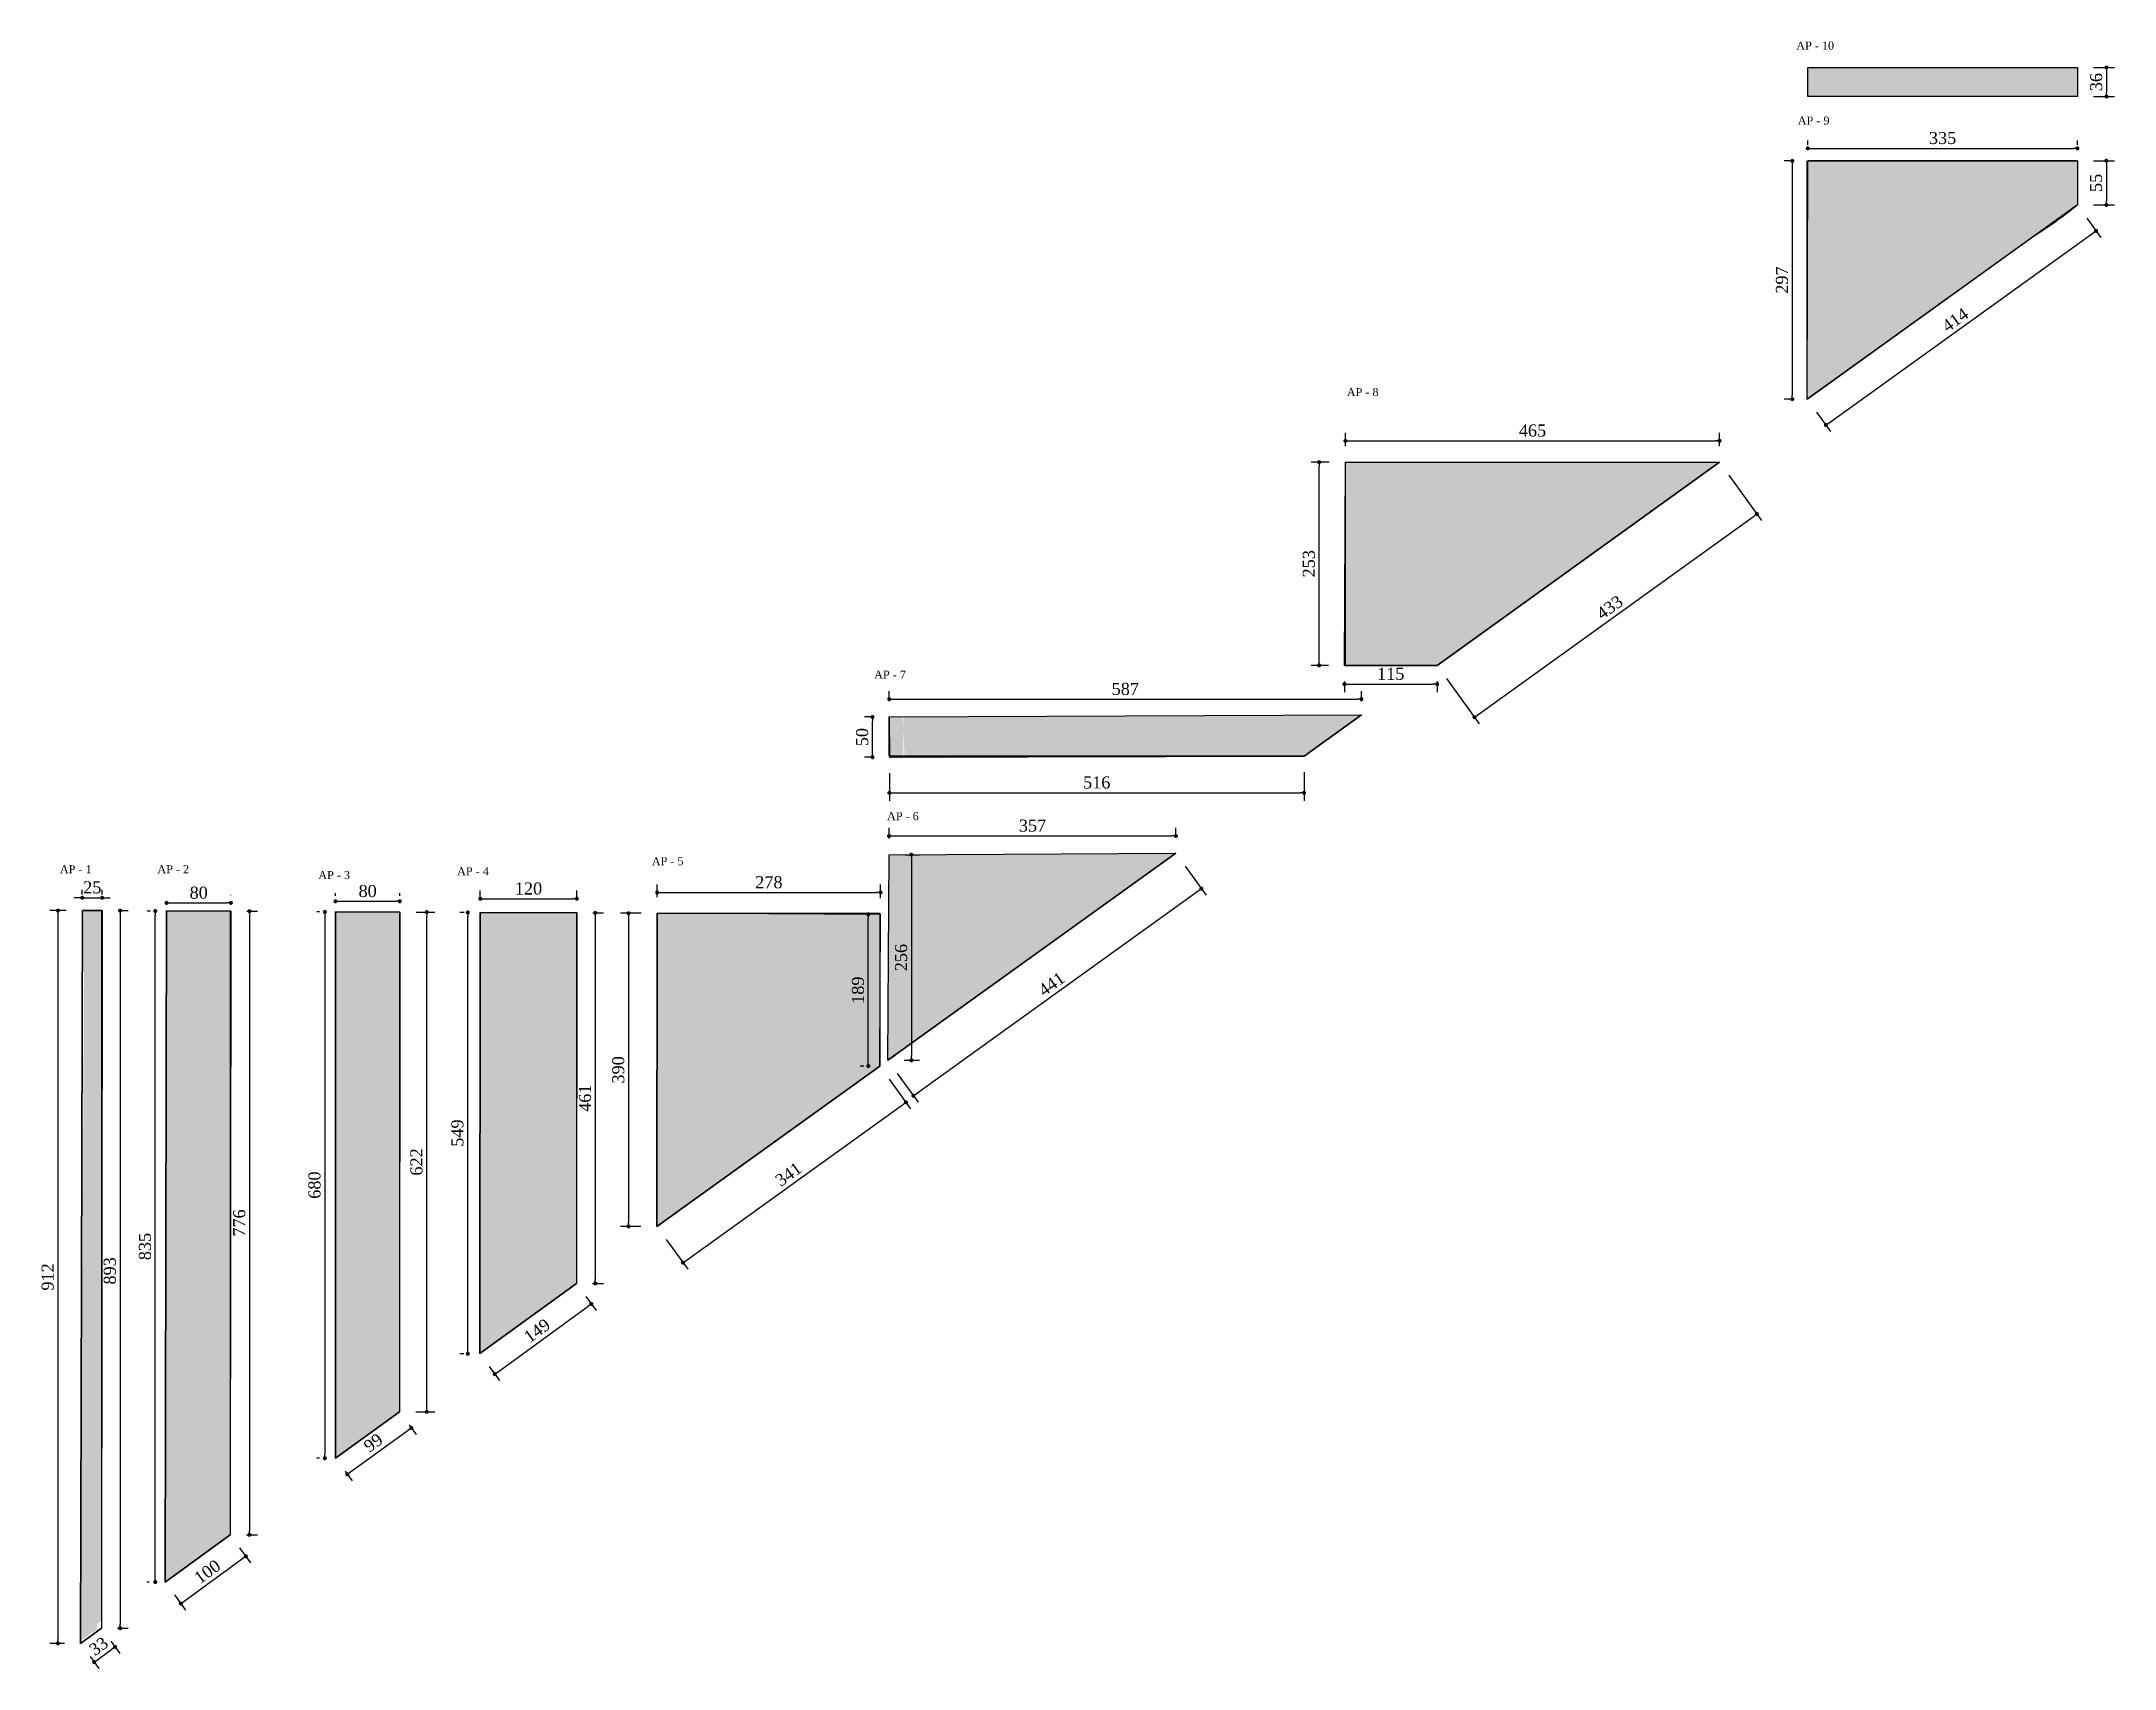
# Model space of a CAD drawing. Header units: millimetres. Extents: x 103208 to 171806, y -164 to 10038.
# Drawn here: x 138278 to 140855, y 1130 to 3154 of the extents above; entities that cross this region are included whole.
import ezdxf

# ---------------------------------------------------------------- set-up
doc = ezdxf.new("R2010")
doc.units = ezdxf.units.MM
doc.layers.add('Pilares Sub-solo', color=7, linetype='Continuous', lineweight=70)
doc.styles.add('Valéria', font='romantic.ttf', dxfattribs={"height": 10})
doc.dimstyles.new('Cota - 50', dxfattribs={"dimtxt": 10, "dimasz": 5, "dimexe": 10, "dimexo": 20, "dimgap": 5, "dimtad": 1, "dimtxsty": 'Valéria', "dimblk": 'DOT', "dimcen": 0, "dimclrd": 12, "dimclre": 12, "dimclrt": 2, "dimazin": 2, "dimtfac": 1, "dimtix": 1, "dimtmove": 0, "dimatfit": 3, "dimldrblk": 'DOT', "dimfxl": 1, "dimarcsym": 0})
pattern_1 = [(360, (25225.264, -3817.564), (15, 15), [2.25, -0.45, 0.6, -0.45, 2.25, -9]), (360, (25224.514, -3817.114), (15, 15), [1.5, -1.125, 2.25, -1.125, 1.5, -7.5]), (360, (25229.764, -3811.114), (15, 15), [1.875, -0.75, 1.875, -10.5]), (360, (25222.264, -3808.114), (15, 15), [0.75, -1.5, 0.75, -12]), (90, (25223.764, -3808.114), (-15, 15), [1.35, -13.65]), (90, (25228.264, -3817.114), (-15, 15), [1.5, -13.5]), (90, (25232.014, -3811.114), (-15, 15), [1.5, -13.5]), (45, (25230.214, -3817.264), (1e-14, 15), [1.5, -19.7132034]), (135, (25226.314, -3817.264), (-15, 1e-14), [1.5, -19.7132034]), (63.434949, (25229.764, -3817.189), (8e-10, 15), [1.5, -32.0410197]), (75.9637565, (25229.014, -3817.1137), (5e-10, 15), [1.5, -60.3465844]), (75.9637565, (25232.764, -3811.1137), (5e-10, 15), [1.2, -60.6465844]), (75.9637565, (25224.064, -3808.1137), (5e-10, 15), [1.05, -60.7965844]), (104.0362435, (25227.514, -3817.1137), (-5e-10, 15), [1.5, -60.3465844]), (104.0362435, (25231.264, -3811.1137), (-5e-10, 15), [1.2, -60.6465844]), (104.0362435, (25223.464, -3808.1137), (-5e-10, 15), [1.05, -60.7965844]), (116.565051, (25226.764, -3817.189), (-6e-09, 15), [1.5, -32.041002])]

msp = doc.modelspace()

# ---------------------------------------------------------------- texts
at = {"layer": 'Pilares Sub-solo', "color": 7, "char_height": 10, "attachment_point": 1, "style": 'Valéria'}
for s, insert in [('{\\C1;AP - 10}', (140459.5019, 3153.95101)), ('{\\C1;AP - 9}', (140461.37008, 3060.6805)), ('{\\C1;AP - 8}', (139900.75132, 2723.03526)), ('{\\C1;AP - 7}', (139313.17369, 2371.54295)), ('{\\C1;AP - 6}', (139329.17969, 2195.51954)), ('{\\C1;AP - 5}', (139036.75251, 2139.55187)), ('{\\C1;AP - 1}', (138300.89445, 2129.62739)), ('{\\C1;AP - 2}', (138422.07546, 2129.62739)), ('{\\C1;AP - 3}', (138622.18949, 2122.32293)), ('{\\C1;AP - 4}', (138794.69569, 2127.05592))]:
    msp.add_mtext_dynamic_manual_height_columns(s, width=228.393323, gutter_width=50, heights=[9.00998], dxfattribs=dict(at, insert=insert))

# ---------------------------------------------------------------- blocks, each defined once
blk = doc.blocks.new('_Dot')
at = {"color": 0, "linetype": 'ByBlock', "lineweight": -2}
blk.add_line((-0.5, 0), (-1, 0), dxfattribs=at)
at = {"color": 0, "linetype": 'ByBlock', "const_width": 0.5}
blk.add_lwpolyline([(-0.25, 0, 1), (0.25, 0, 1)], format="xyb", close=True, dxfattribs=at)
blk = doc.blocks.new('*D1029')
at = {"color": 12, "lineweight": -2, "transparency": 16777216}
for p, q in [((138323.8, 2089.1), (138318.8, 2089.1)), ((138328.8, 2093.2), (138328.8, 2099.1)), ((138328.8, 2089.1), (138353.5, 2089.1)), ((138353.5, 2093.1), (138353.5, 2099.1)), ((138358.5, 2089.1), (138363.5, 2089.1))]:
    blk.add_line(p, q, dxfattribs=at)
at = {"layer": 'Defpoints', "color": 0, "transparency": 16777216}
for p in [(138353.5, 2089.1), (138328.8, 2073.2), (138353.5, 2073.1)]:
    blk.add_point(p, dxfattribs=at)
at = {"color": 12, "lineweight": -2, "transparency": 16777216, "xscale": 5, "yscale": 5, "zscale": 5}
blk.add_blockref('_Dot', (138328.8, 2089.1), dxfattribs=at)
at = {"color": 12, "lineweight": -2, "transparency": 16777216, "xscale": 5, "yscale": 5, "zscale": 5, "rotation": 180}
blk.add_blockref('_Dot', (138353.5, 2089.1), dxfattribs=at)
at = {"color": 2, "transparency": 16777216, "insert": (138341.2, 2101.9), "char_height": 10, "attachment_point": 5, "style": 'Valéria'}
blk.add_mtext('{\\H1.5x;25}', dxfattribs=at)
blk = doc.blocks.new('*D1030')
at = {"color": 12, "lineweight": -2, "transparency": 16777216}
for p, q in [((138308.8, 2073.2), (138288.5, 2073.2)), ((138298.5, 2068.2), (138298.5, 1166.7)), ((138306.6, 1161.7), (138288.5, 1161.7))]:
    blk.add_line(p, q, dxfattribs=at)
at = {"layer": 'Defpoints', "color": 0, "transparency": 16777216}
for p in [(138328.8, 2073.2), (138298.5, 1161.7), (138326.6, 1161.7)]:
    blk.add_point(p, dxfattribs=at)
at = {"color": 12, "lineweight": -2, "transparency": 16777216, "xscale": 5, "yscale": 5, "zscale": 5}
for p, rotation in [((138298.5, 2073.2), 90), ((138298.5, 1161.7), 270)]:
    blk.add_blockref('_Dot', p, dxfattribs=dict(at, rotation=rotation))
at = {"color": 2, "transparency": 16777216, "insert": (138285.8, 1617.5), "char_height": 10, "attachment_point": 5, "rotation": 90, "style": 'Valéria'}
blk.add_mtext('{\\H1.5x;912}', dxfattribs=at)
blk = doc.blocks.new('*D1031')
at = {"color": 12, "lineweight": -2, "transparency": 16777216}
for p, q in [((138373.5, 2073.1), (138385.8, 2073.1)), ((138375.8, 2068.1), (138375.8, 1185.6)), ((138372.7, 1180.6), (138385.8, 1180.6))]:
    blk.add_line(p, q, dxfattribs=at)
at = {"layer": 'Defpoints', "color": 0, "transparency": 16777216}
for p in [(138353.5, 2073.1), (138352.7, 1180.6), (138375.8, 1180.6)]:
    blk.add_point(p, dxfattribs=at)
at = {"color": 12, "lineweight": -2, "transparency": 16777216, "xscale": 5, "yscale": 5, "zscale": 5}
for p, rotation in [((138375.8, 2073.1), 90), ((138375.8, 1180.6), 270)]:
    blk.add_blockref('_Dot', p, dxfattribs=dict(at, rotation=rotation))
at = {"color": 2, "transparency": 16777216, "insert": (138363, 1625), "char_height": 10, "attachment_point": 5, "rotation": 90, "style": 'Valéria'}
blk.add_mtext('{\\H1.5x;893}', dxfattribs=at)
blk = doc.blocks.new('*D1032')
at = {"color": 12, "lineweight": -2, "transparency": 16777216}
for p, q in [((138364.4, 1164.4), (138375.4, 1149.3)), ((138338.4, 1145.5), (138349.4, 1130.4)), ((138347.5, 1141.4), (138365.5, 1154.5))]:
    blk.add_line(p, q, dxfattribs=at)
at = {"layer": 'Defpoints', "color": 0, "transparency": 16777216}
for p in [(138326.6, 1161.7), (138352.7, 1180.6), (138369.5, 1157.4)]:
    blk.add_point(p, dxfattribs=at)
at = {"color": 12, "lineweight": -2, "transparency": 16777216, "xscale": 5, "yscale": 5, "zscale": 5}
for p, rotation in [((138369.5, 1157.4), 35.99007696372212), ((138343.5, 1138.5), 215.9900769637221)]:
    blk.add_blockref('_Dot', p, dxfattribs=dict(at, rotation=rotation))
at = {"color": 2, "transparency": 16777216, "insert": (138349.1, 1158.2), "char_height": 10, "attachment_point": 5, "rotation": 35.9901, "style": 'Valéria'}
blk.add_mtext('{\\H1.5x;33}', dxfattribs=at)
blk = doc.blocks.new('*D1033')
at = {"color": 12, "lineweight": -2, "transparency": 16777216}
for p, q in [((138455.2, 1214.2), (138528.1, 1267.1)), ((138524.4, 1280.7), (138538, 1262)), ((138443.5, 1221.9), (138457, 1203.2))]:
    blk.add_line(p, q, dxfattribs=at)
at = {"layer": 'Defpoints', "color": 0, "transparency": 16777216}
for p in [(138512.7, 1296.8), (138532.1, 1270.1), (138431.7, 1238)]:
    blk.add_point(p, dxfattribs=at)
at = {"color": 12, "lineweight": -2, "transparency": 16777216, "xscale": 5, "yscale": 5, "zscale": 5}
for p, rotation in [((138532.1, 1270.1), 35.99007696375652), ((138451.2, 1211.3), 215.9900769637565)]:
    blk.add_blockref('_Dot', p, dxfattribs=dict(at, rotation=rotation))
at = {"color": 2, "transparency": 16777216, "insert": (138484.2, 1250.9), "char_height": 10, "attachment_point": 5, "rotation": 35.9901, "style": 'Valéria'}
blk.add_mtext('{\\H1.5x;100}', dxfattribs=at)
blk = doc.blocks.new('*D1034')
at = {"color": 12, "lineweight": -2, "transparency": 16777216}
for p, q in [((138413.5, 2072.6), (138409.5, 2072.6)), ((138419.5, 1243), (138419.5, 2067.6)), ((138411.7, 1238), (138409.5, 1238))]:
    blk.add_line(p, q, dxfattribs=at)
at = {"layer": 'Defpoints', "color": 0, "transparency": 16777216}
for p in [(138419.5, 2072.6), (138433.5, 2072.6), (138431.7, 1238)]:
    blk.add_point(p, dxfattribs=at)
at = {"color": 12, "lineweight": -2, "transparency": 16777216, "xscale": 5, "yscale": 5, "zscale": 5}
for p, rotation in [((138419.5, 2072.6), 90), ((138419.5, 1238), 270)]:
    blk.add_blockref('_Dot', p, dxfattribs=dict(at, rotation=rotation))
at = {"color": 2, "transparency": 16777216, "insert": (138406.7, 1655.3), "char_height": 10, "attachment_point": 5, "rotation": 90, "style": 'Valéria'}
blk.add_mtext('{\\H1.5x;835}', dxfattribs=at)
blk = doc.blocks.new('*D1035')
at = {"color": 12, "lineweight": -2, "transparency": 16777216}
for p, q in [((138533.5, 2072.3), (138546.6, 2072.3)), ((138536.6, 2067.3), (138536.6, 1301.8)), ((138532.7, 1296.8), (138546.6, 1296.8))]:
    blk.add_line(p, q, dxfattribs=at)
at = {"layer": 'Defpoints', "color": 0, "transparency": 16777216}
for p in [(138513.5, 2072.3), (138512.7, 1296.8), (138536.6, 1296.8)]:
    blk.add_point(p, dxfattribs=at)
at = {"color": 12, "lineweight": -2, "transparency": 16777216, "xscale": 5, "yscale": 5, "zscale": 5}
for p, rotation in [((138536.6, 2072.3), 90), ((138536.6, 1296.8), 270)]:
    blk.add_blockref('_Dot', p, dxfattribs=dict(at, rotation=rotation))
at = {"color": 2, "transparency": 16777216, "insert": (138523.9, 1684.6), "char_height": 10, "attachment_point": 5, "rotation": 90, "style": 'Valéria'}
blk.add_mtext('{\\H1.5x;776}', dxfattribs=at)
blk = doc.blocks.new('*D1036')
at = {"color": 12, "lineweight": -2, "transparency": 16777216}
for p, q in [((138433.5, 2092.6), (138433.5, 2092.7)), ((138513.5, 2092.5), (138513.5, 2092.7)), ((138438.5, 2082.7), (138508.5, 2082.7))]:
    blk.add_line(p, q, dxfattribs=at)
at = {"layer": 'Defpoints', "color": 0, "transparency": 16777216}
for p in [(138433.5, 2072.6), (138513.5, 2082.7), (138513.5, 2072.5)]:
    blk.add_point(p, dxfattribs=at)
at = {"color": 12, "lineweight": -2, "transparency": 16777216, "xscale": 5, "yscale": 5, "zscale": 5, "rotation": 180}
blk.add_blockref('_Dot', (138433.5, 2082.7), dxfattribs=at)
at = {"color": 12, "lineweight": -2, "transparency": 16777216, "xscale": 5, "yscale": 5, "zscale": 5}
blk.add_blockref('_Dot', (138513.5, 2082.7), dxfattribs=at)
at = {"color": 2, "transparency": 16777216, "insert": (138473.5, 2095.3), "char_height": 10, "attachment_point": 5, "style": 'Valéria'}
blk.add_mtext('{\\H1.5x;80}', dxfattribs=at)
blk = doc.blocks.new('*D1037')
at = {"color": 12, "lineweight": -2, "transparency": 16777216}
for p, q in [((138643.5, 2091.4), (138643.5, 2094.7)), ((138723.5, 2091.4), (138723.5, 2094.7)), ((138648.5, 2084.7), (138718.5, 2084.7))]:
    blk.add_line(p, q, dxfattribs=at)
at = {"layer": 'Defpoints', "color": 0, "transparency": 16777216}
for p in [(138643.5, 2071.4), (138723.5, 2084.7), (138723.5, 2071.4)]:
    blk.add_point(p, dxfattribs=at)
at = {"color": 12, "lineweight": -2, "transparency": 16777216, "xscale": 5, "yscale": 5, "zscale": 5, "rotation": 180}
blk.add_blockref('_Dot', (138643.5, 2084.7), dxfattribs=at)
at = {"color": 12, "lineweight": -2, "transparency": 16777216, "xscale": 5, "yscale": 5, "zscale": 5}
blk.add_blockref('_Dot', (138723.5, 2084.7), dxfattribs=at)
at = {"color": 2, "transparency": 16777216, "insert": (138683.5, 2097.3), "char_height": 10, "attachment_point": 5, "style": 'Valéria'}
blk.add_mtext('{\\H1.5x;80}', dxfattribs=at)
blk = doc.blocks.new('*D1038')
at = {"color": 12, "lineweight": -2, "transparency": 16777216}
for p, q in [((138623.5, 2071.4), (138620.3, 2071.4)), ((138630.3, 2066.4), (138630.3, 1397)), ((138623.7, 1392), (138620.3, 1392))]:
    blk.add_line(p, q, dxfattribs=at)
at = {"layer": 'Defpoints', "color": 0, "transparency": 16777216}
for p in [(138643.5, 2071.4), (138630.3, 1392), (138643.7, 1392)]:
    blk.add_point(p, dxfattribs=at)
at = {"color": 12, "lineweight": -2, "transparency": 16777216, "xscale": 5, "yscale": 5, "zscale": 5}
for p, rotation in [((138630.3, 2071.4), 90), ((138630.3, 1392), 270)]:
    blk.add_blockref('_Dot', p, dxfattribs=dict(at, rotation=rotation))
at = {"color": 2, "transparency": 16777216, "insert": (138617.5, 1731.7), "char_height": 10, "attachment_point": 5, "rotation": 90, "style": 'Valéria'}
blk.add_mtext('{\\H1.5x;680}', dxfattribs=at)
blk = doc.blocks.new('*D1039')
at = {"color": 12, "lineweight": -2, "transparency": 16777216}
for p, q in [((138662.3, 1374.9), (138733.8, 1426.8)), ((138735, 1433.6), (138743.7, 1421.6)), ((138655.4, 1375.8), (138664.1, 1363.9))]:
    blk.add_line(p, q, dxfattribs=at)
at = {"layer": 'Defpoints', "color": 0, "transparency": 16777216}
for p in [(138723.3, 1449.8), (138737.8, 1429.7), (138643.7, 1392)]:
    blk.add_point(p, dxfattribs=at)
at = {"color": 12, "lineweight": -2, "transparency": 16777216, "xscale": 5, "yscale": 5, "zscale": 5}
for p, rotation in [((138737.8, 1429.7), 35.99007696376108), ((138658.2, 1372), 215.9900769637611)]:
    blk.add_blockref('_Dot', p, dxfattribs=dict(at, rotation=rotation))
at = {"color": 2, "transparency": 16777216, "insert": (138690.5, 1411.2), "char_height": 10, "attachment_point": 5, "rotation": 35.9901, "style": 'Valéria'}
blk.add_mtext('{\\H1.5x;99}', dxfattribs=at)
blk = doc.blocks.new('*D1040')
at = {"color": 12, "lineweight": -2, "transparency": 16777216}
for p, q in [((138743.8, 2071.3), (138767, 2071.3)), ((138757, 1454.8), (138757, 2066.3)), ((138743.3, 1449.8), (138767, 1449.8))]:
    blk.add_line(p, q, dxfattribs=at)
at = {"layer": 'Defpoints', "color": 0, "transparency": 16777216}
for p in [(138723.8, 2071.3), (138757, 2071.3), (138723.3, 1449.8)]:
    blk.add_point(p, dxfattribs=at)
at = {"color": 12, "lineweight": -2, "transparency": 16777216, "xscale": 5, "yscale": 5, "zscale": 5}
for p, rotation in [((138757, 2071.3), 90), ((138757, 1449.8), 270)]:
    blk.add_blockref('_Dot', p, dxfattribs=dict(at, rotation=rotation))
at = {"color": 2, "transparency": 16777216, "insert": (138744.2, 1760.5), "char_height": 10, "attachment_point": 5, "rotation": 90, "style": 'Valéria'}
blk.add_mtext('{\\H1.5x;622}', dxfattribs=at)
blk = doc.blocks.new('*D1041')
at = {"color": 12, "lineweight": -2, "transparency": 16777216}
for p, q in [((138803.5, 2070.8), (138798, 2070.8)), ((138808, 1526.9), (138808, 2065.8)), ((138803, 1521.9), (138798, 1521.9))]:
    blk.add_line(p, q, dxfattribs=at)
at = {"layer": 'Defpoints', "color": 0, "transparency": 16777216}
for p in [(138808, 2070.8), (138823.5, 2070.8), (138823, 1521.9)]:
    blk.add_point(p, dxfattribs=at)
at = {"color": 12, "lineweight": -2, "transparency": 16777216, "xscale": 5, "yscale": 5, "zscale": 5}
for p, rotation in [((138808, 2070.8), 90), ((138808, 1521.9), 270)]:
    blk.add_blockref('_Dot', p, dxfattribs=dict(at, rotation=rotation))
at = {"color": 2, "transparency": 16777216, "insert": (138795.1, 1796.4), "char_height": 10, "attachment_point": 5, "rotation": 90, "style": 'Valéria'}
blk.add_mtext('{\\H1.5x;549}', dxfattribs=at)
blk = doc.blocks.new('*D1042')
at = {"color": 12, "lineweight": -2, "transparency": 16777216}
for p, q in [((138823.5, 2090.8), (138823.5, 2097.9)), ((138828.5, 2087.9), (138938.5, 2087.9)), ((138943.5, 2090.3), (138943.5, 2097.9))]:
    blk.add_line(p, q, dxfattribs=at)
at = {"layer": 'Defpoints', "color": 0, "transparency": 16777216}
for p in [(138943.5, 2087.9), (138823.5, 2070.8), (138943.5, 2070.3)]:
    blk.add_point(p, dxfattribs=at)
at = {"color": 12, "lineweight": -2, "transparency": 16777216, "xscale": 5, "yscale": 5, "zscale": 5, "rotation": 180}
blk.add_blockref('_Dot', (138823.5, 2087.9), dxfattribs=at)
at = {"color": 12, "lineweight": -2, "transparency": 16777216, "xscale": 5, "yscale": 5, "zscale": 5}
blk.add_blockref('_Dot', (138943.5, 2087.9), dxfattribs=at)
at = {"color": 2, "transparency": 16777216, "insert": (138883.5, 2100.5), "char_height": 10, "attachment_point": 5, "style": 'Valéria'}
blk.add_mtext('{\\H1.5x;120}', dxfattribs=at)
blk = doc.blocks.new('*D1043')
at = {"color": 12, "lineweight": -2, "transparency": 16777216}
for p, q in [((138963.5, 2070.3), (138976.5, 2070.3)), ((138966.5, 2065.3), (138966.5, 1614.4)), ((138963.1, 1609.4), (138976.5, 1609.4))]:
    blk.add_line(p, q, dxfattribs=at)
at = {"layer": 'Defpoints', "color": 0, "transparency": 16777216}
for p in [(138943.5, 2070.3), (138943.1, 1609.4), (138966.5, 1609.4)]:
    blk.add_point(p, dxfattribs=at)
at = {"color": 12, "lineweight": -2, "transparency": 16777216, "xscale": 5, "yscale": 5, "zscale": 5}
for p, rotation in [((138966.5, 2070.3), 90), ((138966.5, 1609.4), 270)]:
    blk.add_blockref('_Dot', p, dxfattribs=dict(at, rotation=rotation))
at = {"color": 2, "transparency": 16777216, "insert": (138953.8, 1839.8), "char_height": 10, "attachment_point": 5, "rotation": 90, "style": 'Valéria'}
blk.add_mtext('{\\H1.5x;461}', dxfattribs=at)
blk = doc.blocks.new('*D1044')
at = {"color": 12, "lineweight": -2, "transparency": 16777216}
for p, q in [((138845.6, 1499.6), (138957.5, 1581)), ((138954.8, 1593.2), (138967.5, 1575.8)), ((138834.7, 1506), (138847.4, 1488.6))]:
    blk.add_line(p, q, dxfattribs=at)
at = {"layer": 'Defpoints', "color": 0, "transparency": 16777216}
for p in [(138943.1, 1609.4), (138961.6, 1583.9), (138823, 1522.2)]:
    blk.add_point(p, dxfattribs=at)
at = {"color": 12, "lineweight": -2, "transparency": 16777216, "xscale": 5, "yscale": 5, "zscale": 5}
for p, rotation in [((138961.6, 1583.9), 35.99007696375575), ((138841.5, 1496.7), 215.9900769637557)]:
    blk.add_blockref('_Dot', p, dxfattribs=dict(at, rotation=rotation))
at = {"color": 2, "transparency": 16777216, "insert": (138894.1, 1550.6), "char_height": 10, "attachment_point": 5, "rotation": 35.9901, "style": 'Valéria'}
blk.add_mtext('{\\H1.5x;149}', dxfattribs=at)
blk = doc.blocks.new('*D1045')
at = {"color": 12, "lineweight": -2, "transparency": 16777216}
for p, q in [((139043.5, 2089.8), (139043.5, 2105.6)), ((139048.5, 2095.6), (139316.1, 2095.6)), ((139321.1, 2088.5), (139321.1, 2105.6))]:
    blk.add_line(p, q, dxfattribs=at)
at = {"layer": 'Defpoints', "color": 0, "transparency": 16777216}
for p in [(139321.1, 2095.6), (139043.5, 2069.8), (139321.1, 2068.5)]:
    blk.add_point(p, dxfattribs=at)
at = {"color": 12, "lineweight": -2, "transparency": 16777216, "xscale": 5, "yscale": 5, "zscale": 5, "rotation": 180}
blk.add_blockref('_Dot', (139043.5, 2095.6), dxfattribs=at)
at = {"color": 12, "lineweight": -2, "transparency": 16777216, "xscale": 5, "yscale": 5, "zscale": 5}
blk.add_blockref('_Dot', (139321.1, 2095.6), dxfattribs=at)
at = {"color": 2, "transparency": 16777216, "insert": (139182.3, 2108.3), "char_height": 10, "attachment_point": 5, "style": 'Valéria'}
blk.add_mtext('{\\H1.5x;278}', dxfattribs=at)
blk = doc.blocks.new('*D1046')
at = {"color": 12, "lineweight": -2, "transparency": 16777216}
for p, q in [((139023.5, 2069.8), (138997.8, 2069.8)), ((139007.8, 2064.8), (139007.8, 1685.3)), ((139023.1, 1680.3), (138997.8, 1680.3))]:
    blk.add_line(p, q, dxfattribs=at)
at = {"layer": 'Defpoints', "color": 0, "transparency": 16777216}
for p in [(139043.5, 2069.8), (139007.8, 1680.3), (139043.1, 1680.3)]:
    blk.add_point(p, dxfattribs=at)
at = {"color": 12, "lineweight": -2, "transparency": 16777216, "xscale": 5, "yscale": 5, "zscale": 5}
for p, rotation in [((139007.8, 2069.8), 90), ((139007.8, 1680.3), 270)]:
    blk.add_blockref('_Dot', p, dxfattribs=dict(at, rotation=rotation))
at = {"color": 2, "transparency": 16777216, "insert": (138995.1, 1875), "char_height": 10, "attachment_point": 5, "rotation": 90, "style": 'Valéria'}
blk.add_mtext('{\\H1.5x;390}', dxfattribs=at)
blk = doc.blocks.new('*D1047')
at = {"color": 12, "lineweight": -2, "transparency": 16777216}
for p, q in [((139331.9, 1863.4), (139358.5, 1826.5)), ((139079.6, 1638.1), (139348.6, 1831.7)), ((139054.8, 1664.1), (139081.4, 1627.1))]:
    blk.add_line(p, q, dxfattribs=at)
at = {"layer": 'Defpoints', "color": 0, "transparency": 16777216}
for p in [(139320.2, 1879.7), (139352.7, 1834.6), (139043.1, 1680.3)]:
    blk.add_point(p, dxfattribs=at)
at = {"color": 12, "lineweight": -2, "transparency": 16777216, "xscale": 5, "yscale": 5, "zscale": 5}
for p, rotation in [((139352.7, 1834.6), 35.7370187050855), ((139075.6, 1635.2), 215.7370187050855)]:
    blk.add_blockref('_Dot', p, dxfattribs=dict(at, rotation=rotation))
at = {"color": 2, "transparency": 16777216, "insert": (139206.7, 1745.2), "char_height": 10, "attachment_point": 5, "rotation": 35.737, "style": 'Valéria'}
blk.add_mtext('{\\H1.5x;341}', dxfattribs=at)
blk = doc.blocks.new('*D1048')
at = {"color": 12, "lineweight": -2, "transparency": 16777216}
for p, q in [((139301.1, 2068.5), (139295.9, 2068.5)), ((139305.9, 1884.7), (139305.9, 2063.5)), ((139300.2, 1879.7), (139295.9, 1879.7))]:
    blk.add_line(p, q, dxfattribs=at)
at = {"layer": 'Defpoints', "color": 0, "transparency": 16777216}
for p in [(139305.9, 2068.5), (139321.1, 2068.5), (139320.2, 1879.7)]:
    blk.add_point(p, dxfattribs=at)
at = {"color": 12, "lineweight": -2, "transparency": 16777216, "xscale": 5, "yscale": 5, "zscale": 5}
for p, rotation in [((139305.9, 2068.5), 90), ((139305.9, 1879.7), 270)]:
    blk.add_blockref('_Dot', p, dxfattribs=dict(at, rotation=rotation))
at = {"color": 2, "transparency": 16777216, "insert": (139293.1, 1974.1), "char_height": 10, "attachment_point": 5, "rotation": 90, "style": 'Valéria'}
blk.add_mtext('{\\H1.5x;189}', dxfattribs=at)
blk = doc.blocks.new('*D1049')
at = {"color": 12, "lineweight": -2, "transparency": 16777216}
for p, q in [((139351.7, 2142.6), (139369.5, 2142.6)), ((139359.5, 2137.6), (139359.5, 1891.9)), ((139350.3, 1886.9), (139369.5, 1886.9))]:
    blk.add_line(p, q, dxfattribs=at)
at = {"layer": 'Defpoints', "color": 0, "transparency": 16777216}
for p in [(139331.7, 2142.6), (139330.3, 1886.9), (139359.5, 1886.9)]:
    blk.add_point(p, dxfattribs=at)
at = {"color": 12, "lineweight": -2, "transparency": 16777216, "xscale": 5, "yscale": 5, "zscale": 5}
for p, rotation in [((139359.5, 2142.6), 90), ((139359.5, 1886.9), 270)]:
    blk.add_blockref('_Dot', p, dxfattribs=dict(at, rotation=rotation))
at = {"color": 2, "transparency": 16777216, "insert": (139346.7, 2014.7), "char_height": 10, "attachment_point": 5, "rotation": 90, "style": 'Valéria'}
blk.add_mtext('{\\H1.5x;256}', dxfattribs=at)
blk = doc.blocks.new('*D1050')
at = {"color": 12, "lineweight": -2, "transparency": 16777216}
for p, q in [((139700, 2128.3), (139725.9, 2092.3)), ((139366, 1845.7), (139716, 2097.5)), ((139341.9, 1870.7), (139367.8, 1834.7))]:
    blk.add_line(p, q, dxfattribs=at)
at = {"layer": 'Defpoints', "color": 0, "transparency": 16777216}
for p in [(139688.3, 2144.5), (139720, 2100.4), (139330.3, 1886.9)]:
    blk.add_point(p, dxfattribs=at)
at = {"color": 12, "lineweight": -2, "transparency": 16777216, "xscale": 5, "yscale": 5, "zscale": 5}
for p, rotation in [((139720, 2100.4), 35.73619091053228), ((139362, 1842.8), 215.7361909105323)]:
    blk.add_blockref('_Dot', p, dxfattribs=dict(at, rotation=rotation))
at = {"color": 2, "transparency": 16777216, "insert": (139533.7, 1981.8), "char_height": 10, "attachment_point": 5, "rotation": 35.7362, "style": 'Valéria'}
blk.add_mtext('{\\H1.5x;441}', dxfattribs=at)
blk = doc.blocks.new('*D1051')
at = {"color": 12, "lineweight": -2, "transparency": 16777216}
for p, q in [((139331.7, 2162.6), (139331.7, 2175.9)), ((139336.7, 2165.9), (139683.3, 2165.9)), ((139688.3, 2164.5), (139688.3, 2175.9))]:
    blk.add_line(p, q, dxfattribs=at)
at = {"layer": 'Defpoints', "color": 0, "transparency": 16777216}
for p in [(139688.3, 2165.9), (139331.7, 2142.6), (139688.3, 2144.5)]:
    blk.add_point(p, dxfattribs=at)
at = {"color": 12, "lineweight": -2, "transparency": 16777216, "xscale": 5, "yscale": 5, "zscale": 5, "rotation": 180}
blk.add_blockref('_Dot', (139331.7, 2165.9), dxfattribs=at)
at = {"color": 12, "lineweight": -2, "transparency": 16777216, "xscale": 5, "yscale": 5, "zscale": 5}
blk.add_blockref('_Dot', (139688.3, 2165.9), dxfattribs=at)
at = {"color": 2, "transparency": 16777216, "insert": (139510, 2178.7), "char_height": 10, "attachment_point": 5, "style": 'Valéria'}
blk.add_mtext('{\\H1.5x;357}', dxfattribs=at)
blk = doc.blocks.new('*D1052')
at = {"color": 12, "lineweight": -2, "transparency": 16777216}
for p, q in [((139331.9, 2333.9), (139331.9, 2346)), ((139919, 2336.6), (139919, 2346)), ((139336.9, 2336), (139914, 2336))]:
    blk.add_line(p, q, dxfattribs=at)
at = {"layer": 'Defpoints', "color": 0, "transparency": 16777216}
for p in [(139919, 2336), (139331.9, 2313.9, -66132.9), (139919, 2316.6)]:
    blk.add_point(p, dxfattribs=at)
at = {"color": 12, "lineweight": -2, "transparency": 16777216, "xscale": 5, "yscale": 5, "zscale": 5, "rotation": 180}
blk.add_blockref('_Dot', (139331.9, 2336), dxfattribs=at)
at = {"color": 12, "lineweight": -2, "transparency": 16777216, "xscale": 5, "yscale": 5, "zscale": 5}
blk.add_blockref('_Dot', (139919, 2336), dxfattribs=at)
at = {"color": 2, "transparency": 16777216, "insert": (139625.4, 2348.7), "char_height": 10, "attachment_point": 5, "style": 'Valéria'}
blk.add_mtext('{\\H1.5x;587}', dxfattribs=at)
blk = doc.blocks.new('*D1054')
at = {"color": 12, "lineweight": -2, "transparency": 16777216}
for p, q in [((139332.1, 2243.9), (139332.1, 2209.6)), ((139847.7, 2245.4), (139847.7, 2209.6)), ((139337.1, 2219.6), (139842.7, 2219.6))]:
    blk.add_line(p, q, dxfattribs=at)
at = {"layer": 'Defpoints', "color": 0, "transparency": 16777216}
for p in [(139332.1, 2263.9, -66132.9), (139847.7, 2265.4), (139847.7, 2219.6)]:
    blk.add_point(p, dxfattribs=at)
at = {"color": 12, "lineweight": -2, "transparency": 16777216, "xscale": 5, "yscale": 5, "zscale": 5, "rotation": 180}
blk.add_blockref('_Dot', (139332.1, 2219.6), dxfattribs=at)
at = {"color": 12, "lineweight": -2, "transparency": 16777216, "xscale": 5, "yscale": 5, "zscale": 5}
blk.add_blockref('_Dot', (139847.7, 2219.6), dxfattribs=at)
at = {"color": 2, "transparency": 16777216, "insert": (139589.9, 2232.4), "char_height": 10, "attachment_point": 5, "style": 'Valéria'}
blk.add_mtext('{\\H1.5x;516}', dxfattribs=at)
blk = doc.blocks.new('*D1055')
at = {"color": 12, "lineweight": -2, "transparency": 16777216}
for p, q in [((139311.9, 2313.9), (139301.1, 2313.9)), ((139311.1, 2268.9), (139311.1, 2308.9)), ((139312.1, 2263.9), (139301.1, 2263.9))]:
    blk.add_line(p, q, dxfattribs=at)
at = {"layer": 'Defpoints', "color": 0, "transparency": 16777216}
for p in [(139311.1, 2313.9), (139331.9, 2313.9, -66132.9), (139332.1, 2263.9, -66132.9)]:
    blk.add_point(p, dxfattribs=at)
at = {"color": 12, "lineweight": -2, "transparency": 16777216, "xscale": 5, "yscale": 5, "zscale": 5}
for p, rotation in [((139311.1, 2313.9), 90), ((139311.1, 2263.9), 270)]:
    blk.add_blockref('_Dot', p, dxfattribs=dict(at, rotation=rotation))
at = {"color": 2, "transparency": 16777216, "insert": (139298.3, 2288.9), "char_height": 10, "attachment_point": 5, "rotation": 90, "style": 'Valéria'}
blk.add_mtext('{\\H1.5x;50}', dxfattribs=at)
blk = doc.blocks.new('*D1056')
at = {"color": 12, "lineweight": -2, "transparency": 16777216}
for p, q in [((139897.8, 2358.1), (139897.8, 2344.7)), ((139902.8, 2354.7), (140008, 2354.7)), ((140013, 2358.1), (140013, 2344.7))]:
    blk.add_line(p, q, dxfattribs=at)
at = {"layer": 'Defpoints', "color": 0, "transparency": 16777216}
for p in [(139897.8, 2378.1), (140013, 2378.1), (140013, 2354.7)]:
    blk.add_point(p, dxfattribs=at)
at = {"color": 12, "lineweight": -2, "transparency": 16777216, "xscale": 5, "yscale": 5, "zscale": 5, "rotation": 180}
blk.add_blockref('_Dot', (139897.8, 2354.7), dxfattribs=at)
at = {"color": 12, "lineweight": -2, "transparency": 16777216, "xscale": 5, "yscale": 5, "zscale": 5}
blk.add_blockref('_Dot', (140013, 2354.7), dxfattribs=at)
at = {"color": 2, "transparency": 16777216, "insert": (139955.4, 2367.5), "char_height": 10, "attachment_point": 5, "style": 'Valéria'}
blk.add_mtext('{\\H1.5x;115}', dxfattribs=at)
blk = doc.blocks.new('*D1057')
at = {"color": 12, "lineweight": -2, "transparency": 16777216}
for p, q in [((140375.8, 2614.6), (140416.4, 2558.2)), ((140063.5, 2316.6), (140406.5, 2563.4)), ((140024.7, 2361.9), (140065.3, 2305.5))]:
    blk.add_line(p, q, dxfattribs=at)
at = {"layer": 'Defpoints', "color": 0, "transparency": 16777216}
for p in [(140364.1, 2630.8), (140410.6, 2566.3), (140013, 2378.1)]:
    blk.add_point(p, dxfattribs=at)
at = {"color": 12, "lineweight": -2, "transparency": 16777216, "xscale": 5, "yscale": 5, "zscale": 5}
for p, rotation in [((140410.6, 2566.3), 35.73631054312465), ((140059.4, 2313.6), 215.7363105431246)]:
    blk.add_blockref('_Dot', p, dxfattribs=dict(at, rotation=rotation))
at = {"color": 2, "transparency": 16777216, "insert": (140227.6, 2450.2), "char_height": 10, "attachment_point": 5, "rotation": 35.7363, "style": 'Valéria'}
blk.add_mtext('{\\H1.5x;433}', dxfattribs=at)
blk = doc.blocks.new('*D1058')
at = {"color": 12, "lineweight": -2, "transparency": 16777216}
for p, q in [((139899, 2650.8), (139899, 2667.3)), ((139904, 2657.3), (140359.1, 2657.3)), ((140364.1, 2650.8), (140364.1, 2667.3))]:
    blk.add_line(p, q, dxfattribs=at)
at = {"layer": 'Defpoints', "color": 0, "transparency": 16777216}
for p in [(140364.1, 2657.3), (139899, 2630.8), (140364.1, 2630.8)]:
    blk.add_point(p, dxfattribs=at)
at = {"color": 12, "lineweight": -2, "transparency": 16777216, "xscale": 5, "yscale": 5, "zscale": 5, "rotation": 180}
blk.add_blockref('_Dot', (139899, 2657.3), dxfattribs=at)
at = {"color": 12, "lineweight": -2, "transparency": 16777216, "xscale": 5, "yscale": 5, "zscale": 5}
blk.add_blockref('_Dot', (140364.1, 2657.3), dxfattribs=at)
at = {"color": 2, "transparency": 16777216, "insert": (140131.6, 2670.1), "char_height": 10, "attachment_point": 5, "style": 'Valéria'}
blk.add_mtext('{\\H1.5x;465}', dxfattribs=at)
blk = doc.blocks.new('*D1059')
at = {"color": 12, "lineweight": -2, "transparency": 16777216}
for p, q in [((139879, 2630.8), (139856.4, 2630.8)), ((139866.4, 2383.1), (139866.4, 2625.8)), ((139877.8, 2378.1), (139856.4, 2378.1))]:
    blk.add_line(p, q, dxfattribs=at)
at = {"layer": 'Defpoints', "color": 0, "transparency": 16777216}
for p in [(139866.4, 2630.8), (139899, 2630.8), (139897.8, 2378.1)]:
    blk.add_point(p, dxfattribs=at)
at = {"color": 12, "lineweight": -2, "transparency": 16777216, "xscale": 5, "yscale": 5, "zscale": 5}
for p, rotation in [((139866.4, 2630.8), 90), ((139866.4, 2378.1), 270)]:
    blk.add_blockref('_Dot', p, dxfattribs=dict(at, rotation=rotation))
at = {"color": 2, "transparency": 16777216, "insert": (139853.6, 2504.5), "char_height": 10, "attachment_point": 5, "rotation": 90, "style": 'Valéria'}
blk.add_mtext('{\\H1.5x;253}', dxfattribs=at)
blk = doc.blocks.new('*D1060')
at = {"color": 12, "lineweight": -2, "transparency": 16777216}
for p, q in [((140473.8, 3025.6), (140473.8, 3031.1)), ((140478.8, 3021.1), (140804, 3021.1)), ((140809, 3025.7), (140809, 3031.1))]:
    blk.add_line(p, q, dxfattribs=at)
at = {"layer": 'Defpoints', "color": 0, "transparency": 16777216}
for p in [(140809, 3021.1), (140473.8, 3005.6, -9825), (140809, 3005.7, -9825)]:
    blk.add_point(p, dxfattribs=at)
at = {"color": 12, "lineweight": -2, "transparency": 16777216, "xscale": 5, "yscale": 5, "zscale": 5, "rotation": 180}
blk.add_blockref('_Dot', (140473.8, 3021.1), dxfattribs=at)
at = {"color": 12, "lineweight": -2, "transparency": 16777216, "xscale": 5, "yscale": 5, "zscale": 5}
blk.add_blockref('_Dot', (140809, 3021.1), dxfattribs=at)
at = {"color": 2, "transparency": 16777216, "insert": (140641.4, 3033.9), "char_height": 10, "attachment_point": 5, "style": 'Valéria'}
blk.add_mtext('{\\H1.5x;335}', dxfattribs=at)
blk = doc.blocks.new('*D1061')
at = {"color": 12, "lineweight": -2, "transparency": 16777216}
for p, q in [((140829, 3005.7), (140855, 3005.7)), ((140845, 3000.7), (140845, 2955.7)), ((140829.1, 2950.7), (140855, 2950.7))]:
    blk.add_line(p, q, dxfattribs=at)
at = {"layer": 'Defpoints', "color": 0, "transparency": 16777216}
for p in [(140809, 3005.7, -9825), (140809.1, 2950.7), (140845, 2950.7)]:
    blk.add_point(p, dxfattribs=at)
at = {"color": 12, "lineweight": -2, "transparency": 16777216, "xscale": 5, "yscale": 5, "zscale": 5}
for p, rotation in [((140845, 3005.7), 90), ((140845, 2950.7), 270)]:
    blk.add_blockref('_Dot', p, dxfattribs=dict(at, rotation=rotation))
at = {"color": 2, "transparency": 16777216, "insert": (140832.2, 2978.2), "char_height": 10, "attachment_point": 5, "rotation": 90, "style": 'Valéria'}
blk.add_mtext('{\\H1.5x;55}', dxfattribs=at)
blk = doc.blocks.new('*D1062')
at = {"color": 12, "lineweight": -2, "transparency": 16777216}
for p, q in [((140500.4, 2679.9), (140828.2, 2915.5)), ((140820.7, 2934.5), (140838.1, 2910.3)), ((140484.8, 2693), (140502.2, 2668.9))]:
    blk.add_line(p, q, dxfattribs=at)
at = {"layer": 'Defpoints', "color": 0, "transparency": 16777216}
for p in [(140809.1, 2950.7), (140832.2, 2918.5), (140473.1, 2709.2)]:
    blk.add_point(p, dxfattribs=at)
at = {"color": 12, "lineweight": -2, "transparency": 16777216, "xscale": 5, "yscale": 5, "zscale": 5}
for p, rotation in [((140832.2, 2918.5), 35.70793610385551), ((140496.3, 2677), 215.7079361038555)]:
    blk.add_blockref('_Dot', p, dxfattribs=dict(at, rotation=rotation))
at = {"color": 2, "transparency": 16777216, "insert": (140657, 2807.9), "char_height": 10, "attachment_point": 5, "rotation": 35.7079, "style": 'Valéria'}
blk.add_mtext('{\\H1.5x;414}', dxfattribs=at)
blk = doc.blocks.new('*D1063')
at = {"color": 12, "lineweight": -2, "transparency": 16777216}
for p, q in [((140453.1, 3005.6), (140444.6, 3005.6)), ((140454.6, 3000.6), (140454.6, 2714.2)), ((140453.1, 2709.2), (140444.6, 2709.2))]:
    blk.add_line(p, q, dxfattribs=at)
at = {"layer": 'Defpoints', "color": 0, "transparency": 16777216}
for p in [(140473.1, 3005.6, -9825), (140454.6, 2709.2), (140473.1, 2709.2)]:
    blk.add_point(p, dxfattribs=at)
at = {"color": 12, "lineweight": -2, "transparency": 16777216, "xscale": 5, "yscale": 5, "zscale": 5}
for p, rotation in [((140454.6, 3005.6), 90), ((140454.6, 2709.2), 270)]:
    blk.add_blockref('_Dot', p, dxfattribs=dict(at, rotation=rotation))
at = {"color": 2, "transparency": 16777216, "insert": (140441.8, 2857.4), "char_height": 10, "attachment_point": 5, "rotation": 90, "style": 'Valéria'}
blk.add_mtext('{\\H1.5x;297}', dxfattribs=at)
blk = doc.blocks.new('*D1064')
at = {"color": 12, "lineweight": -2, "transparency": 16777216}
for p, q in [((140829, 3121.6), (140855.2, 3121.6)), ((140845.2, 3116.6), (140845.2, 3090.7)), ((140829, 3085.7), (140855.2, 3085.7))]:
    blk.add_line(p, q, dxfattribs=at)
at = {"layer": 'Defpoints', "color": 0, "transparency": 16777216}
for p in [(140809, 3121.6, -9825), (140809, 3085.7, -9825), (140845.2, 3085.7)]:
    blk.add_point(p, dxfattribs=at)
at = {"color": 12, "lineweight": -2, "transparency": 16777216, "xscale": 5, "yscale": 5, "zscale": 5}
for p, rotation in [((140845.2, 3121.6), 90), ((140845.2, 3085.7), 270)]:
    blk.add_blockref('_Dot', p, dxfattribs=dict(at, rotation=rotation))
at = {"color": 2, "transparency": 16777216, "insert": (140832.4, 3103.6), "char_height": 10, "attachment_point": 5, "rotation": 90, "style": 'Valéria'}
blk.add_mtext('{\\H1.5x;36}', dxfattribs=at)

# ---------------------------------------------------------------- dimensions: what is measured, and where the dimension line sits
for base, p1, p2, text, picture, middle in [((140845.16074, 3085.65714), (140809.01357, 3121.5908, -9825), (140809.01496, 3085.65714, -9825), '{\\H1.5x;36}', '*D1064', (140832.43885, 3103.62397)), ((140454.56438, 2709.24376), (140473.14525, 3005.64422, -9825), (140473.14525, 2709.24376), '{\\H1.5x;297}', '*D1063', (140441.82029, 2857.44399)), ((140844.97834, 2950.69629), (140809.04765, 3005.65714, -9825), (140809.0638, 2950.69629), '{\\H1.5x;55}', '*D1061', (140832.18988, 2978.17672)), ((139866.38993, 2630.81196), (139897.8143, 2378.1499), (139899.01862, 2630.81196), '{\\H1.5x;253}', '*D1059', (139853.60147, 2504.48093)), ((139311.08223, 2313.89777), (139332.05498, 2263.89797, -66132.89115), (139331.91092, 2313.89777, -66132.89195), '{\\H1.5x;<>}', '*D1055', (139298.29377, 2288.89787)), ((139359.52614, 1886.90082), (139331.69475, 2142.59101), (139330.25802, 1886.90082), '{\\H1.5x;256}', '*D1049', (139346.73768, 2014.74591)), ((138298.52456, 1161.72328), (138328.83772, 2073.18896), (138326.63345, 1161.72328), '{\\H1.5x;912}', '*D1030', (138285.78048, 1617.45612)), ((138419.53604, 2072.61369), (138431.71311, 1238.04032), (138433.49693, 2072.61369), '{\\H1.5x;835}', '*D1034', (138406.74758, 1655.32701)), ((138536.64399, 1296.83366), (138513.49672, 2072.34699), (138512.66467, 1296.83366), '{\\H1.5x;776}', '*D1035', (138523.92209, 1684.59033)), ((138630.25508, 1391.99393), (138643.49586, 2071.38348), (138643.68927, 1391.99393), '{\\H1.5x;680}', '*D1038', (138617.53319, 1731.68871)), ((138756.9585, 2071.3075), (138723.25659, 1449.78192), (138723.84438, 2071.3075), '{\\H1.5x;622}', '*D1040', (138744.23661, 1760.54471)), ((138807.96988, 2070.83118), (138822.97627, 1521.88507), (138823.49542, 2070.83118), '{\\H1.5x;549}', '*D1041', (138795.09266, 1796.35812)), ((138966.51914, 1609.41964), (138943.49493, 2070.2592), (138943.05911, 1609.41964), '{\\H1.5x;461}', '*D1043', (138953.79725, 1839.83942)), ((139007.83767, 1680.29444), (139043.49453, 2069.78255), (139043.12618, 1680.29444), '{\\H1.5x;390}', '*D1046', (138995.08249, 1875.0385)), ((139305.89142, 2068.45923), (139320.22349, 1879.68045), (139321.12331, 2068.45923), '{\\H1.5x;189}', '*D1048', (139293.14733, 1974.06984))]:
    dim = msp.add_linear_dim(base=base, p1=p1, p2=p2, angle=90, text=text, dimstyle='Cota - 50')
    dim.commit()
    dim.dimension.update_dxf_attribs({"geometry": picture, "text_midpoint": middle})
for base, p1, p2, text, picture, middle in [((140809.04762, 3021.11129), (140473.75282, 3005.64422, -9825), (140809.04762, 3005.74278, -9825), '{\\H1.5x;335}', '*D1060', (140641.40022, 3033.89975)), ((140364.14122, 2657.29657), (139899.01862, 2630.81196), (140364.14122, 2630.81196), '{\\H1.5x;465}', '*D1058', (140131.57992, 2670.08503)), ((140012.99403, 2354.67264), (139897.8143, 2378.1499), (140012.99403, 2378.15063), '{\\H1.5x;115}', '*D1056', (139955.40417, 2367.4611)), ((139918.9518, 2335.95018), (139331.91092, 2313.89777, -66132.89115), (139918.9518, 2316.64412), '{\\H1.5x;587}', '*D1052', (139625.43136, 2348.73864)), ((139847.71032, 2219.61578), (139332.05498, 2263.89797, -66132.89115), (139847.71032, 2265.38366), '{\\H1.5x;516}', '*D1054', (139589.88265, 2232.40424)), ((139688.29518, 2165.90773), (139331.69475, 2142.59101), (139688.29518, 2144.5197), '{\\H1.5x;357}', '*D1051', (139509.99496, 2178.69619)), ((139321.12331, 2095.59724), (139043.49453, 2069.78255), (139321.12331, 2068.45923), '{\\H1.5x;278}', '*D1045', (139182.30892, 2108.25257)), ((138353.49733, 2089.07125), (138328.83772, 2073.18896), (138353.49733, 2073.07142), '{\\H1.5x;25}', '*D1029', (138341.16753, 2101.85971)), ((138513.49691, 2082.65298), (138433.49693, 2072.61369), (138513.49691, 2072.52786), '{\\H1.5x;<>}', '*D1036', (138473.49692, 2095.3194)), ((138723.49584, 2084.68053), (138643.49586, 2071.38348), (138723.49584, 2071.35269), '{\\H1.5x;<>}', '*D1037', (138683.49585, 2097.34695)), ((138943.49493, 2087.88028), (138823.49542, 2070.83118), (138943.49493, 2070.2592), '{\\H1.5x;<>}', '*D1042', (138883.49518, 2100.5467))]:
    dim = msp.add_linear_dim(base=base, p1=p1, p2=p2, text=text, dimstyle='Cota - 50')
    dim.commit()
    dim.dimension.update_dxf_attribs({"geometry": picture, "text_midpoint": middle})
for p1, p2, distance, text, picture, middle in [((140473.14525, 2709.24376), (140809.0638, 2950.69629), -39.70144, '{\\H1.5x;414}', '*D1062', (140656.98075, 2807.88238)), ((140012.99456, 2378.1499), (140364.14122, 2630.81196), -79.47802, '{\\H1.5x;433}', '*D1057', (140227.59607, 2450.24004)), ((139330.25802, 1886.90082), (139688.29518, 2144.5197), -54.3221, '{\\H1.5x;441}', '*D1050', (139533.70297, 1981.76264)), ((139043.12618, 1680.29444), (139320.2235, 1879.68066), -55.52658, '{\\H1.5x;341}', '*D1047', (139206.71447, 1745.18869)), ((138822.97657, 1522.20635), (138943.05911, 1609.41964), -31.54106, '{\\H1.5x;149}', '*D1044', (138894.06379, 1550.60401)), ((138643.68927, 1391.99393), (138723.25659, 1449.78192), -24.77061, '{\\H1.5x;99}', '*D1039', (138690.54025, 1411.15704)), ((138431.71311, 1238.04032), (138512.66467, 1296.83366), -33.08583, '{\\H1.5x;100}', '*D1033', (138484.18826, 1250.91526)), ((138326.63345, 1161.72328), (138352.65331, 1180.62094), -28.69826, '{\\H1.5x;33}', '*D1032', (138349.07093, 1158.19147))]:
    dim = msp.add_aligned_dim(p1=p1, p2=p2, distance=distance, text=text, dimstyle='Cota - 50')
    dim.commit()
    dim.dimension.update_dxf_attribs({"geometry": picture, "text_midpoint": middle})
dim = msp.add_linear_dim(base=(138375.77063, 1180.62094), p1=(138353.49733, 2073.07142), p2=(138352.65331, 1180.62094), angle=90, text='{\\H1.5x;893}', dimstyle='Cota - 50')
dim.commit()
dim.dimension.update_dxf_attribs({"geometry": '*D1031', "text_midpoint": (138375.77063, 1625.04816), "dimtype": 160})

# ---------------------------------------------------------------- hatches: boundary and pattern name
h = msp.add_hatch()
h.set_pattern_fill('GRASS2', color=74, scale=15, pattern_type=2)
h.set_pattern_definition(pattern_1)
h.paths.add_polyline_path([(139333.0725, 2313.93995), (139348.78285, 2313.93995), (139350.97439, 2262.69704), (139332.19489, 2262.68044)])
h.paths.add_polyline_path([(139349.34821, 2313.65893), (139918.9518, 2316.64412), (139847.72434, 2265.39374), (139349.43981, 2262.84939)])
h.paths.add_polyline_path([(140563.122, 2967.20479), (140674.47788, 2967.20479)], flags=16)
h.paths.add_polyline_path([(140473.75282, 3005.64422), (140809.03639, 3005.64422), (140809.0638, 2950.69629), (140473.14525, 2709.24376)])
h.paths.add_polyline_path([(140592.02008, 3121.54323), (140594.73479, 3121.49232), (140473.99029, 3121.49232), (140473.99029, 3085.61795), (140808.99483, 3085.61795), (140808.99483, 3121.49232), (140705.05885, 3121.49232), (140702.34413, 3121.54323)])
h.paths.add_polyline_path([(140106.81505, 2519.97051), (139996.57399, 2519.97051)], flags=16)
h.paths.add_polyline_path([(139899.01862, 2630.81196), (140364.14122, 2630.81196), (140012.99302, 2378.1499), (139899.01862, 2378.1499)])
h.paths.add_polyline_path([(139364.93471, 2073.73708), (139364.93471, 1965.71761)], flags=16)
h.paths.add_polyline_path([(139331.47677, 2142.58983), (139688.29518, 2144.5197), (139330.25802, 1886.90082)])
h = msp.add_hatch()
h.set_pattern_fill('GRASS2', color=74, scale=15, pattern_type=2)
h.set_pattern_definition(pattern_1)
h.paths.add_polyline_path([(138433.43158, 2072.61375), (138513.43159, 2072.58526), (138513.43159, 1934.38862), (138433.43158, 1934.41711)])
h.paths.add_polyline_path([(138643.43136, 2071.57458), (138723.36669, 2071.54615), (138723.36669, 1934.76327), (138643.43136, 1934.7917)])
h.paths.add_polyline_path([(138823.49542, 2070.83118), (138943.05804, 2070.83118), (138943.05804, 1608.29018), (138822.97627, 1521.88507)])
h.paths.add_polyline_path([(138346.90359, 1185.48575), (138352.656, 1189.6249), (138352.656, 2073.17802), (138331.13455, 2073.17802), (138326.80507, 1164.86395), (138346.87413, 1179.30468)])
h.paths.add_polyline_path([(138431.40008, 1239.39206), (138512.49438, 1295.13089), (138513.3475, 1934.38866), (138433.44974, 1934.41713)])
h.paths.add_polyline_path([(138643.35604, 1392.02091), (138723.34459, 1449.57685), (138723.40391, 1934.76327), (138643.41221, 1934.79168)])
h = msp.add_hatch()
h.set_pattern_fill('GRASS2', color=74, scale=15, pattern_type=2)
h.set_pattern_definition([(360, (54888.52, -4782.91), (15, 15), [2.25, -0.45, 0.6, -0.45, 2.25, -9]), (360, (54887.77, -4782.46), (15, 15), [1.5, -1.125, 2.25, -1.125, 1.5, -7.5]), (360, (54893.02, -4776.46), (15, 15), [1.875, -0.75, 1.875, -10.5]), (360, (54885.52, -4773.46), (15, 15), [0.75, -1.5, 0.75, -12]), (90, (54887.02, -4773.46), (-15, 15), [1.35, -13.65]), (90, (54891.52, -4782.46), (-15, 15), [1.5, -13.5]), (90, (54895.27, -4776.46), (-15, 15), [1.5, -13.5]), (45, (54893.471, -4782.61), (1e-14, 15), [1.5, -19.7132034]), (135, (54889.571, -4782.61), (-15, 1e-14), [1.5, -19.7132034]), (63.434949, (54893.0207, -4782.535), (8e-10, 15), [1.5, -32.0410197]), (75.9637565, (54892.2707, -4782.46), (5e-10, 15), [1.5, -60.3465844]), (75.9637565, (54896.0207, -4776.46), (5e-10, 15), [1.2, -60.6465844]), (75.9637565, (54887.3207, -4773.46), (5e-10, 15), [1.05, -60.7965844]), (104.0362435, (54890.7707, -4782.46), (-5e-10, 15), [1.5, -60.3465844]), (104.0362435, (54894.5207, -4776.46), (-5e-10, 15), [1.2, -60.6465844]), (104.0362435, (54886.7207, -4773.46), (-5e-10, 15), [1.05, -60.7965844]), (116.565051, (54890.0207, -4782.535), (-6e-09, 15), [1.5, -32.041002])])
h.paths.add_polyline_path([(139230.72948, 2053.85795), (139121.38319, 2053.85795)], flags=16)
h.paths.add_polyline_path([(139043.30228, 2069.78347), (139043.12618, 1680.29444), (139320.22349, 1879.68045), (139321.12331, 2068.45923)])

# ---------------------------------------------------------------- linework, layer by layer
for p, q in [((140473.9168, 3085.64422, -9825), (140473.99029, 3121.49232, -1894.75472)), ((140473.99029, 3121.49232, -1894.75472), (140809.01357, 3121.5908, -9825)), ((140809.01357, 3121.5908, -9825), (140809.02413, 3085.65714, -9825)), ((140809.02413, 3085.65714, -9825), (140473.9168, 3085.64422, -9825)), ((140473.14525, 2709.24376, -9825), (140473.14525, 3005.64422, -9825)), ((140809.04765, 3005.64422, -9825), (140473.75282, 3005.64422, -9825)), ((140809.04765, 3005.65714, -9825), (140809.0638, 2950.69629, -9825)), ((140473.14525, 2709.24376), (140751.2111, 2909.3208)), ((139897.8143, 2378.1499), (139899.01862, 2630.81196)), ((139899.01862, 2630.81196), (140364.14122, 2630.81196)), ((140012.99403, 2378.15063), (140364.14122, 2630.81196)), ((139897.8143, 2378.1499), (140012.99456, 2378.1499)), ((139331.91092, 2313.89777, -66132.89115), (139918.9518, 2316.64412)), ((139331.91092, 2313.89777, -66132.89115), (139332.05498, 2263.89797, -66132.89115)), ((139847.71032, 2265.38366), (139918.9518, 2316.64412)), ((139332.05498, 2263.89797, -66132.89115), (139847.71032, 2265.38366)), ((139330.25802, 1886.90082), (139688.29518, 2144.5197)), ((139330.25802, 1886.90082), (139331.69475, 2142.59101)), ((139331.69475, 2142.59101), (139688.29518, 2144.5197)), ((139647.21748, 2114.96301, -9825), (139647.21748, 2114.96301)), ((138328.83772, 2073.18896), (138326.63345, 1161.72328)), ((138353.49733, 2073.07142), (138328.83772, 2073.18896)), ((138353.49733, 2073.07142), (138352.65331, 1180.62094)), ((138433.49693, 2072.61369), (138431.71311, 1238.04032)), ((138513.49672, 2072.34699), (138433.49693, 2072.61369)), ((138513.49672, 2072.34699), (138512.66467, 1296.83366)), ((138723.49583, 2071.30782), (138643.49586, 2071.38348)), ((138643.49586, 2071.38348), (138643.68927, 1391.99393)), ((138723.49583, 2071.30782), (138723.25659, 1449.78192)), ((138823.49542, 2070.83118), (138822.97627, 1521.88507)), ((138943.49493, 2070.2592), (138823.49542, 2070.83118)), ((138943.49493, 2070.2592), (138943.05911, 1609.41964)), ((139043.49453, 2069.78255), (139043.12618, 1680.29444)), ((139321.12331, 2068.45923), (139043.49453, 2069.78255)), ((139320.22349, 1879.68045), (139321.12331, 2068.45923)), ((139330.25802, 1886.90082), (139339.18189, 1893.32182)), ((139043.12618, 1680.29444), (139320.22349, 1879.68045)), ((138822.97657, 1522.20635), (138943.05911, 1609.41964)), ((138643.68927, 1391.99393), (138723.25659, 1449.78192)), ((138431.71311, 1238.04032), (138512.66467, 1296.83366)), ((138326.63345, 1161.72328), (138352.65331, 1180.62094))]:
    msp.add_line(p, q)
for points, elevation in [([(140473.99029, 3121.49232), (140809.02413, 3121.49232), (140809.02413, 3085.65714), (140473.99029, 3085.65714)], -1894.75472), ([(140473.75282, 3005.64422), (140809.0638, 3005.64422), (140809.0638, 2950.69629), (140473.14525, 2709.24376)], -9825), ([(139331.91092, 2313.89777), (139918.9518, 2316.64412), (139847.71032, 2265.38366), (139331.91092, 2265.38366)], -66132.89195)]:
    msp.add_lwpolyline(points, close=True, dxfattribs=dict(elevation=elevation))
msp.add_lwpolyline([(140809.0638, 2950.69629, -0.0335125684), (140751.2111, 2909.3208)], format="xyb")
for points in [[(139899.01862, 2630.81196), (140364.14122, 2630.81196), (140012.99456, 2378.1499), (139899.01862, 2378.1499)], [(139331.69475, 2142.59101), (139688.29518, 2144.5197), (139520.04925, 2023.46152), (139330.25802, 1886.90082)], [(138328.83772, 2073.18896), (138352.65331, 2073.18896), (138352.65331, 1180.62094), (138326.63345, 1161.72328)], [(138433.49693, 2072.61369), (138512.66467, 2072.61369), (138512.66467, 1296.83366), (138431.71311, 1238.04032)], [(138643.49586, 2071.38348), (138723.25659, 2071.38348), (138723.25659, 1449.78192), (138643.68927, 1391.99393)], [(138823.49542, 2070.83118), (138943.05911, 2070.83118), (138943.05911, 1609.41964), (138822.97657, 1522.20635)], [(139043.49453, 2069.78255), (139320.22349, 2069.78255), (139320.22349, 1879.68045), (139043.12618, 1680.29444)]]:
    msp.add_lwpolyline(points, close=True)

msp.set_redraw_order([(e.dxf.handle, doc.entitydb.next_handle()) for e in msp.query("TEXT MTEXT ATTDEF DIMENSION ARC_DIMENSION")])  # texts and dimensions are drawn at this point

doc.saveas('drawing.dxf')
